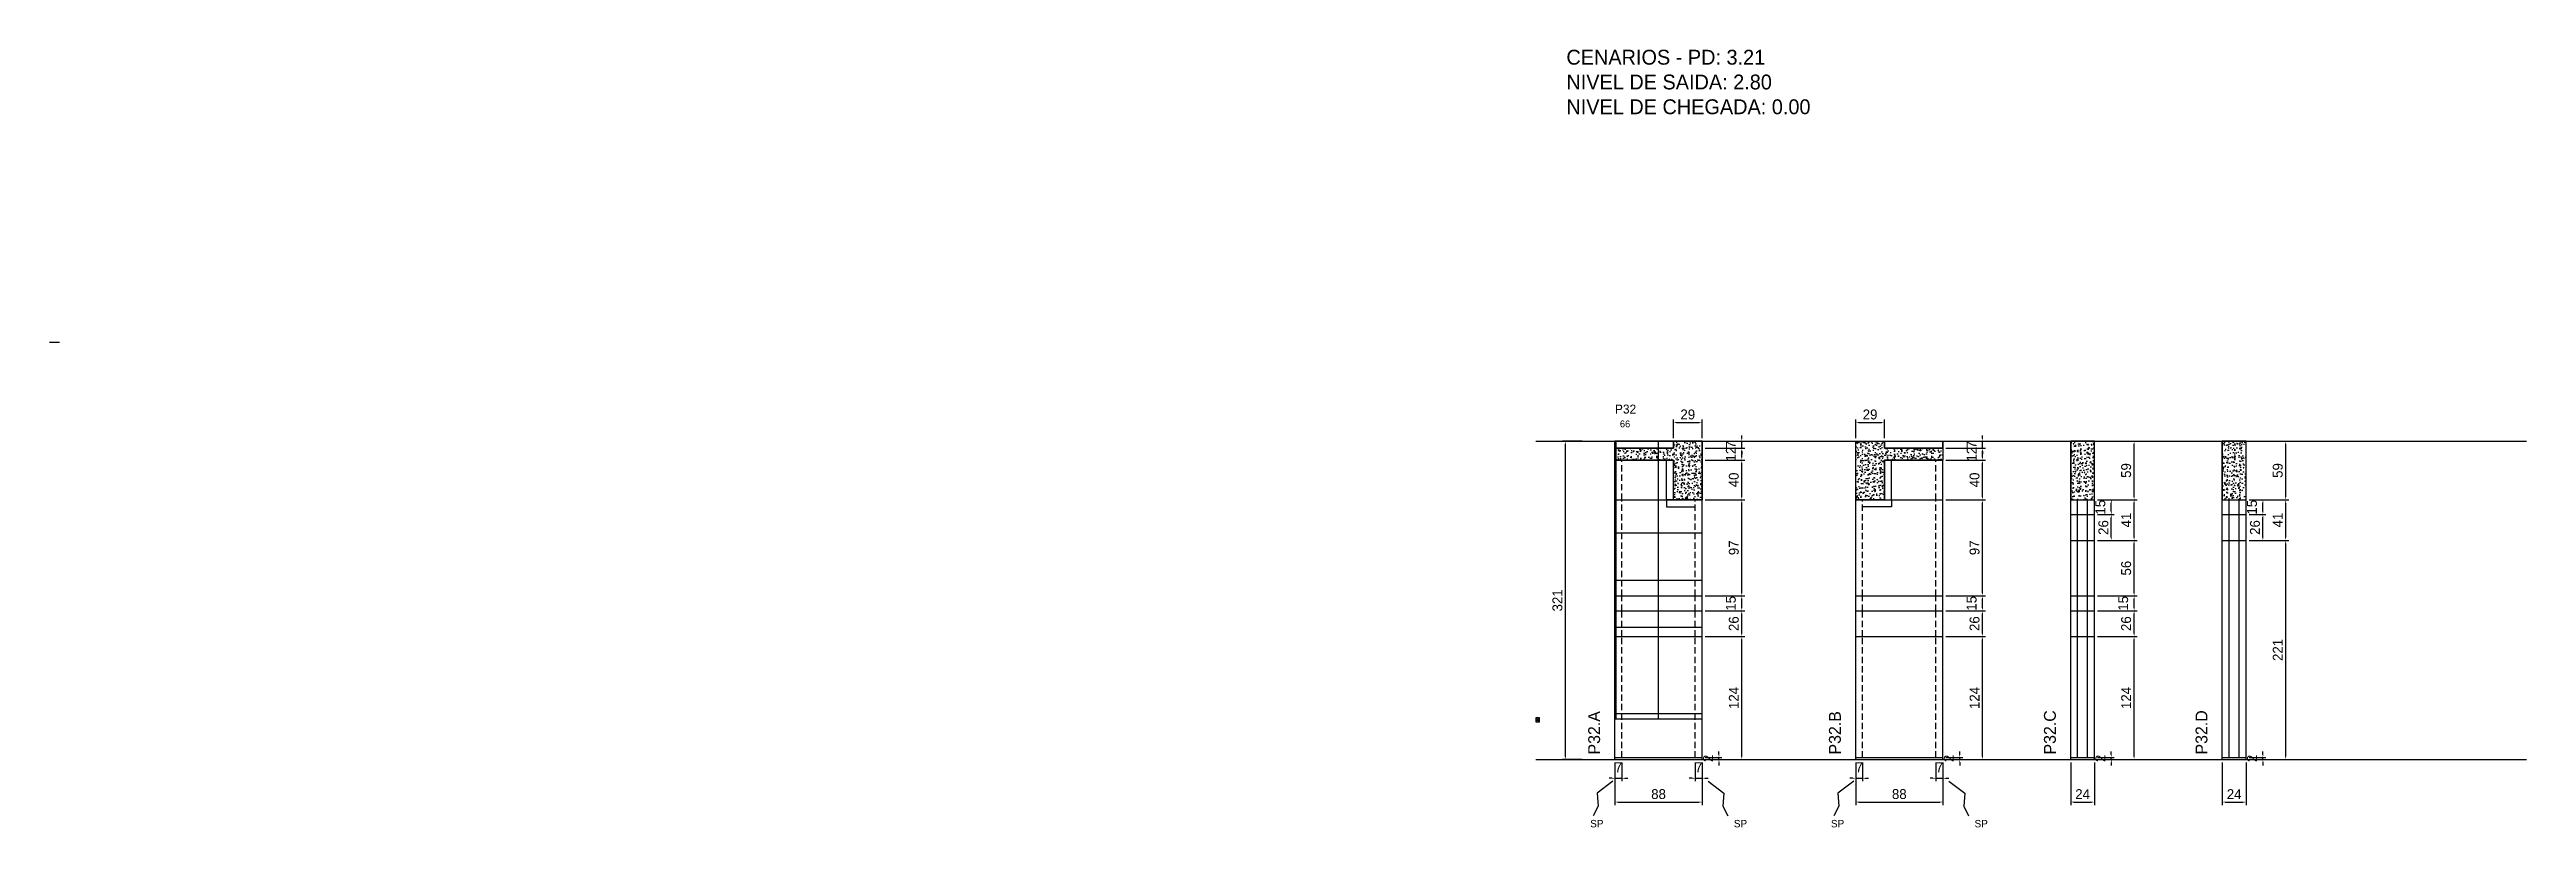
# Model space of a CAD drawing. Header units: centimetres. Extents: x -8500 to 4269, y -490 to 295.
# Drawn here: x -8500 to -6000, y -490 to 295 of the extents above; entities that cross this region are included whole.
import ezdxf

# ---------------------------------------------------------------- set-up
doc = ezdxf.new("R2010")
doc.units = ezdxf.units.CM
doc.linetypes.add('DASHED', pattern=[2, -2])
doc.linetypes.add('HIDDEN', pattern=[9.525, 6.35, -3.175])
for name, color, linetype in [('BARRA ANCORAGEM', 7, 'Continuous'), ('CHAPA', 140, 'Continuous'), ('CONCRETO', 150, 'Continuous'), ('COTA', 241, 'Continuous'), ('Folhas', 7, 'Continuous'), ('Madeira', 30, 'Continuous'), ('MEIO_PONT', 160, 'Continuous'), ('NIVEL', 7, 'Continuous'), ('NOMENCLATURA', 7, 'Continuous'), ('Nível', 160, 'Continuous'), ('Painéis', 200, 'Continuous'), ('Perfil Metálico', 150, 'Continuous'), ('SARR_2.2x7', 40, 'Continuous'), ('SARRAFO DE PRESSAO', 200, 'Continuous'), ('Sarrafo de Pressão', 42, 'HIDDEN'), ('texto', 7, 'Continuous'), ('TEXTO_GERAL', 7, 'Continuous')]:
    doc.layers.add(name, color=color, linetype=linetype)
doc.dimstyles.new('PAINEL', dxfattribs={"dimtxt": 10, "dimasz": 3, "dimexe": 3, "dimexo": 3, "dimgap": 3, "dimtad": 1, "dimcen": 2.5, "dimclrd": 4, "dimclre": 4, "dimclrt": 240, "dimazin": 3, "dimtfac": 1, "dimtmove": 0, "dimatfit": 3})

msp = doc.modelspace()

# ---------------------------------------------------------------- texts
at = {"layer": 'NOMENCLATURA'}
for s, p in [('CENARIOS - PD: 3.21', (-6969, 280)), ('NIVEL DE SAIDA: 2.80', (-6969, 255)), ('NIVEL DE CHEGADA: 0.00', (-6969, 230))]:
    msp.add_text(s, height=15, dxfattribs=at).set_placement(p)
for s, p in [('P32.A', (-6935, -416)), ('P32.B', (-6692, -416)), ('P32.C', (-6475, -416)), ('P32.D', (-6322, -416))]:
    msp.add_text(s, height=12, rotation=90, dxfattribs=at).set_placement(p)
at = {"layer": 'texto'}
msp.add_text('66', height=7, dxfattribs=at).set_placement((-6915, -86))
at = {"layer": 'texto', "color": 4, "char_height": 7.5, "attachment_point": 1}
for insert in [(-6945, -482), (-6800, -482), (-6702, -482), (-6557, -482)]:
    msp.add_mtext('SP', dxfattribs=dict(at, insert=insert))
at = {"layer": 'TEXTO_GERAL'}
msp.add_text('P32', height=9, dxfattribs=at).set_placement((-6920, -72))

# ---------------------------------------------------------------- blocks, each defined once
blk = doc.blocks.new('MULDURA')
at = {"layer": 'Paineis'}
for p, q in [((0, 0), (4, 4)), ((4, 0), (0, 4))]:
    blk.add_line(p, q, dxfattribs=at)
blk.add_lwpolyline([(0, 0), (4, 0), (4, 4), (0, 4)], close=True, dxfattribs=at)

# ---------------------------------------------------------------- dimensions: what is measured, and where the dimension line sits
at = {"layer": 'COTA', "color": 4}
for base, p1, p2 in [((-6861, -81), (-6861, -100), (-6832, -100)), ((-6677, -81), (-6677, -100), (-6648, -100)), ((-6920, -440), (-6920, -421), (-6913, -421)), ((-6920, -464), (-6920, -421), (-6832, -421)), ((-6839, -440), (-6839, -421), (-6832, -421)), ((-6677, -440), (-6677, -421), (-6670, -421)), ((-6677, -464), (-6677, -421), (-6589, -421)), ((-6596, -440), (-6596, -421), (-6589, -421)), ((-6460, -464), (-6460, -421), (-6436, -421)), ((-6307, -464), (-6307, -421), (-6283, -421))]:
    msp.add_linear_dim(base=base, p1=p1, p2=p2, dimstyle='PAINEL', dxfattribs=at).render()
at = {"layer": 'COTA'}
msp.add_linear_dim(base=(-6970, -421), p1=(-6950, -421), p2=(-6950, -100), angle=90, dimstyle='PAINEL', dxfattribs=at).render()
at = {"layer": 'COTA', "color": 4}
for base, p1, p2 in [((-6792, -107), (-6832, -107), (-6832, -100)), ((-6549, -107), (-6589, -107), (-6589, -100)), ((-6396, -159), (-6436, -159), (-6436, -100)), ((-6243, -159), (-6283, -159), (-6283, -100)), ((-6792, -119), (-6832, -119), (-6832, -107)), ((-6792, -159), (-6832, -159), (-6832, -119)), ((-6549, -119), (-6589, -119), (-6589, -107)), ((-6549, -159), (-6589, -159), (-6589, -119)), ((-6792, -256), (-6832, -256), (-6832, -159)), ((-6549, -256), (-6589, -256), (-6589, -159)), ((-6419, -174), (-6436, -174), (-6436, -159)), ((-6396, -200), (-6436, -200), (-6436, -159)), ((-6419, -200), (-6436, -200), (-6436, -174)), ((-6266, -174), (-6283, -174), (-6283, -159)), ((-6243, -200), (-6283, -200), (-6283, -159)), ((-6266, -200), (-6283, -200), (-6283, -174)), ((-6396, -256), (-6436, -256), (-6436, -200)), ((-6243, -421), (-6283, -421), (-6283, -200)), ((-6792, -271), (-6832, -271), (-6832, -256)), ((-6792, -297), (-6832, -297), (-6832, -271)), ((-6549, -271), (-6589, -271), (-6589, -256)), ((-6549, -297), (-6589, -297), (-6589, -271)), ((-6396, -271), (-6436, -271), (-6436, -256)), ((-6396, -297), (-6436, -297), (-6436, -271)), ((-6792, -421), (-6832, -421), (-6832, -297)), ((-6549, -421), (-6589, -421), (-6589, -297)), ((-6396, -421), (-6436, -421), (-6436, -297)), ((-6815, -421), (-6832, -421), (-6832, -419)), ((-6572, -421), (-6589, -421), (-6589, -419)), ((-6419, -421), (-6436, -421), (-6436, -419)), ((-6266, -421), (-6283, -421), (-6283, -419))]:
    msp.add_linear_dim(base=base, p1=p1, p2=p2, angle=90, dimstyle='PAINEL', dxfattribs=at).render()

# ---------------------------------------------------------------- hatches: boundary and pattern name
at = {"layer": 'COTA'}
h = msp.add_hatch(dxfattribs=at)
h.set_pattern_fill('AR-CONC', color=256, scale=0.05)
h.paths.add_polyline_path([(-6832, -159), (-6861, -159), (-6861, -119), (-6920, -119), (-6920, -107), (-6861, -107), (-6861, -100), (-6832, -100), (-6832, -107), (-6832, -119)])
h = msp.add_hatch(dxfattribs=at)
h.set_pattern_fill('AR-CONC', color=256, scale=0.05)
h.paths.add_polyline_path([(-6648, -159), (-6677, -159), (-6677, -119), (-6677, -107), (-6677, -100), (-6648, -100), (-6648, -107), (-6589, -107), (-6589, -119), (-6648, -119)])
h = msp.add_hatch(dxfattribs=at)
h.set_pattern_fill('AR-CONC', color=256, scale=0.05)
h.paths.add_polyline_path([(-6436, -159), (-6436, -100), (-6460, -100), (-6460, -159)])
h = msp.add_hatch(dxfattribs=at)
h.set_pattern_fill('AR-CONC', color=256, scale=0.05)
h.paths.add_polyline_path([(-6283, -159), (-6283, -100), (-6307, -100), (-6307, -159)])

# ---------------------------------------------------------------- linework, layer by layer
msp.add_line((-8500, 0), (-8490, 0))
at = {"layer": 'BARRA ANCORAGEM'}
msp.add_line((-8500, 0), (-8490, 0), dxfattribs=at)
at = {"layer": 'CHAPA'}
msp.add_lwpolyline([(-6920, -380), (-6918.8, -380), (-6918.8, -100), (-6920, -100)], close=True, dxfattribs=at)
at = {"layer": 'CONCRETO'}
msp.add_line((-8500, 0), (-8490, 0), dxfattribs=at)
at = {"layer": 'COTA'}
for p, q in [((-6920, -107), (-6920, -100)), ((-6861, -100), (-6832, -100)), ((-6861, -107), (-6861, -100)), ((-6832, -159), (-6832, -100)), ((-6677, -100), (-6648, -100)), ((-6677, -159), (-6677, -100)), ((-6648, -107), (-6648, -100)), ((-6589, -107), (-6589, -100)), ((-6460, -159), (-6460, -100)), ((-6460, -100), (-6436, -100)), ((-6436, -159), (-6436, -100)), ((-6307, -159), (-6307, -100)), ((-6307, -100), (-6283, -100)), ((-6283, -159), (-6283, -100)), ((-6861, -159), (-6832, -159)), ((-6677, -159), (-6648, -159))]:
    msp.add_line(p, q, dxfattribs=at)
for points in [[(-6832, -159), (-6861, -159), (-6861, -119), (-6920, -119), (-6920, -107), (-6861, -107), (-6861, -100), (-6832, -100), (-6832, -107), (-6832, -119)], [(-6648, -159), (-6677, -159), (-6677, -119), (-6677, -107), (-6677, -100), (-6648, -100), (-6648, -107), (-6589, -107), (-6589, -119), (-6648, -119)], [(-6436, -159), (-6436, -100), (-6460, -100), (-6460, -159)], [(-6283, -159), (-6283, -100), (-6307, -100), (-6307, -159)]]:
    msp.add_lwpolyline(points, close=True, dxfattribs=at)
at = {"layer": 'COTA', "color": 4}
for points in [[(-6922, -443), (-6938, -455), (-6937, -468), (-6942, -478)], [(-6826, -443), (-6810, -455), (-6811, -468), (-6806, -478)], [(-6679, -443), (-6695, -455), (-6694, -468), (-6699, -478)], [(-6583, -443), (-6567, -455), (-6568, -468), (-6563, -478)]]:
    msp.add_lwpolyline(points, dxfattribs=at)
at = {"layer": 'Folhas'}
msp.add_line((-8500, 0), (-8490, 0), dxfattribs=at)
at = {"layer": 'Madeira'}
for points in [[(-6920, -192.4), (-6832, -192.4)], [(-6920, -287.6), (-6832, -287.6)]]:
    msp.add_lwpolyline(points, dxfattribs=at)
at = {"layer": 'MEIO_PONT'}
msp.add_lwpolyline([(-6920, -240), (-6832, -240)], dxfattribs=at)
at = {"layer": 'NIVEL'}
msp.add_line((-8500, 0), (-8490, 0), dxfattribs=at)
at = {"layer": 'Nível', "linetype": 'DASHED'}
for points in [[(-7000, -100), (-6000, -100)], [(-7000, -421), (-6000, -421)]]:
    msp.add_lwpolyline(points, dxfattribs=at)
at = {"layer": 'Painéis'}
for p, q in [((-6920, -421), (-6920, -100)), ((-6920, -119), (-6861, -119)), ((-6861, -159), (-6861, -119)), ((-6648, -119), (-6589, -119)), ((-6648, -159), (-6648, -119)), ((-6589, -421), (-6589, -119)), ((-6920, -159), (-6861, -159)), ((-6832, -421), (-6832, -159)), ((-6677, -421), (-6677, -159)), ((-6648, -159), (-6589, -159)), ((-6460, -159), (-6436, -159)), ((-6460, -421), (-6460, -159)), ((-6460, -174), (-6436, -174)), ((-6436, -421), (-6436, -159)), ((-6307, -159), (-6283, -159)), ((-6307, -421), (-6307, -159)), ((-6307, -174), (-6283, -174)), ((-6283, -421), (-6283, -159)), ((-6460, -200), (-6436, -200)), ((-6307, -200), (-6283, -200)), ((-6920, -256), (-6832, -256)), ((-6920, -271), (-6832, -271)), ((-6677, -256), (-6589, -256)), ((-6677, -271), (-6589, -271)), ((-6460, -256), (-6436, -256)), ((-6460, -271), (-6436, -271)), ((-6920, -297), (-6832, -297)), ((-6677, -297), (-6589, -297)), ((-6460, -297), (-6436, -297)), ((-6920, -419), (-6832, -419)), ((-6677, -419), (-6589, -419)), ((-6460, -419), (-6436, -419)), ((-6307, -419), (-6283, -419))]:
    msp.add_line(p, q, dxfattribs=at)
for points in [[(-6920, -107), (-6920, -100), (-6861, -100), (-6861, -107)], [(-6920, -380), (-6832, -380), (-6832, -100), (-6920, -100)], [(-6648, -107), (-6648, -100), (-6589, -100), (-6589, -107)]]:
    msp.add_lwpolyline(points, close=True, dxfattribs=at)
at = {"layer": 'Perfil Metálico'}
msp.add_line((-6876, -380), (-6876, -100), dxfattribs=at)
at = {"layer": 'SARR_2.2x7'}
for p, q in [((-6920, -107), (-6861, -107)), ((-6648, -107), (-6589, -107))]:
    msp.add_line(p, q, dxfattribs=at)
for points in [[(-6868, -159), (-6868, -119)], [(-6641, -159), (-6641, -119)], [(-6861, -159), (-6868, -159), (-6868, -166), (-6839, -166)], [(-6648, -159), (-6641, -159), (-6641, -166), (-6670, -166)], [(-6453, -174), (-6453, -159)], [(-6453, -200), (-6453, -174)], [(-6443, -174), (-6443, -159)], [(-6443, -200), (-6443, -174)], [(-6300, -174), (-6300, -159)], [(-6300, -200), (-6300, -174)], [(-6290, -174), (-6290, -159)], [(-6290, -200), (-6290, -174)], [(-6453, -256), (-6453, -200)], [(-6443, -256), (-6443, -200)], [(-6300, -419), (-6300, -200)], [(-6290, -419), (-6290, -200)], [(-6453, -271), (-6453, -256)], [(-6453, -297), (-6453, -271)], [(-6443, -271), (-6443, -256)], [(-6443, -297), (-6443, -271)], [(-6453, -419), (-6453, -297)], [(-6443, -419), (-6443, -297)]]:
    msp.add_lwpolyline(points, dxfattribs=at)
at = {"layer": 'SARRAFO DE PRESSAO'}
msp.add_lwpolyline([(-6920, -380), (-6832, -380), (-6832, -375), (-6920, -375)], close=True, dxfattribs=at)
at = {"layer": 'Sarrafo de Pressão', "linetype": 'HIDDEN'}
for points in [[(-6913, -159), (-6913, -119)], [(-6596, -159), (-6596, -119)], [(-6913, -256), (-6913, -159)], [(-6839, -256), (-6839, -159)], [(-6670, -256), (-6670, -159)], [(-6596, -256), (-6596, -159)], [(-6913, -271), (-6913, -256)], [(-6913, -297), (-6913, -271)], [(-6839, -271), (-6839, -256)], [(-6839, -297), (-6839, -271)], [(-6670, -271), (-6670, -256)], [(-6670, -297), (-6670, -271)], [(-6596, -271), (-6596, -256)], [(-6596, -297), (-6596, -271)], [(-6913, -419), (-6913, -297)], [(-6839, -419), (-6839, -297)], [(-6670, -419), (-6670, -297)], [(-6596, -419), (-6596, -297)]]:
    msp.add_lwpolyline(points, dxfattribs=at)

# ---------------------------------------------------------------- block references
at = {"layer": 'COTA'}
msp.add_blockref('MULDURA', (-7000, -383), dxfattribs=at)

msp.set_redraw_order([(e.dxf.handle, doc.entitydb.next_handle()) for e in msp.query("TEXT MTEXT ATTDEF DIMENSION ARC_DIMENSION")])  # texts and dimensions are drawn at this point

doc.saveas('drawing.dxf')
